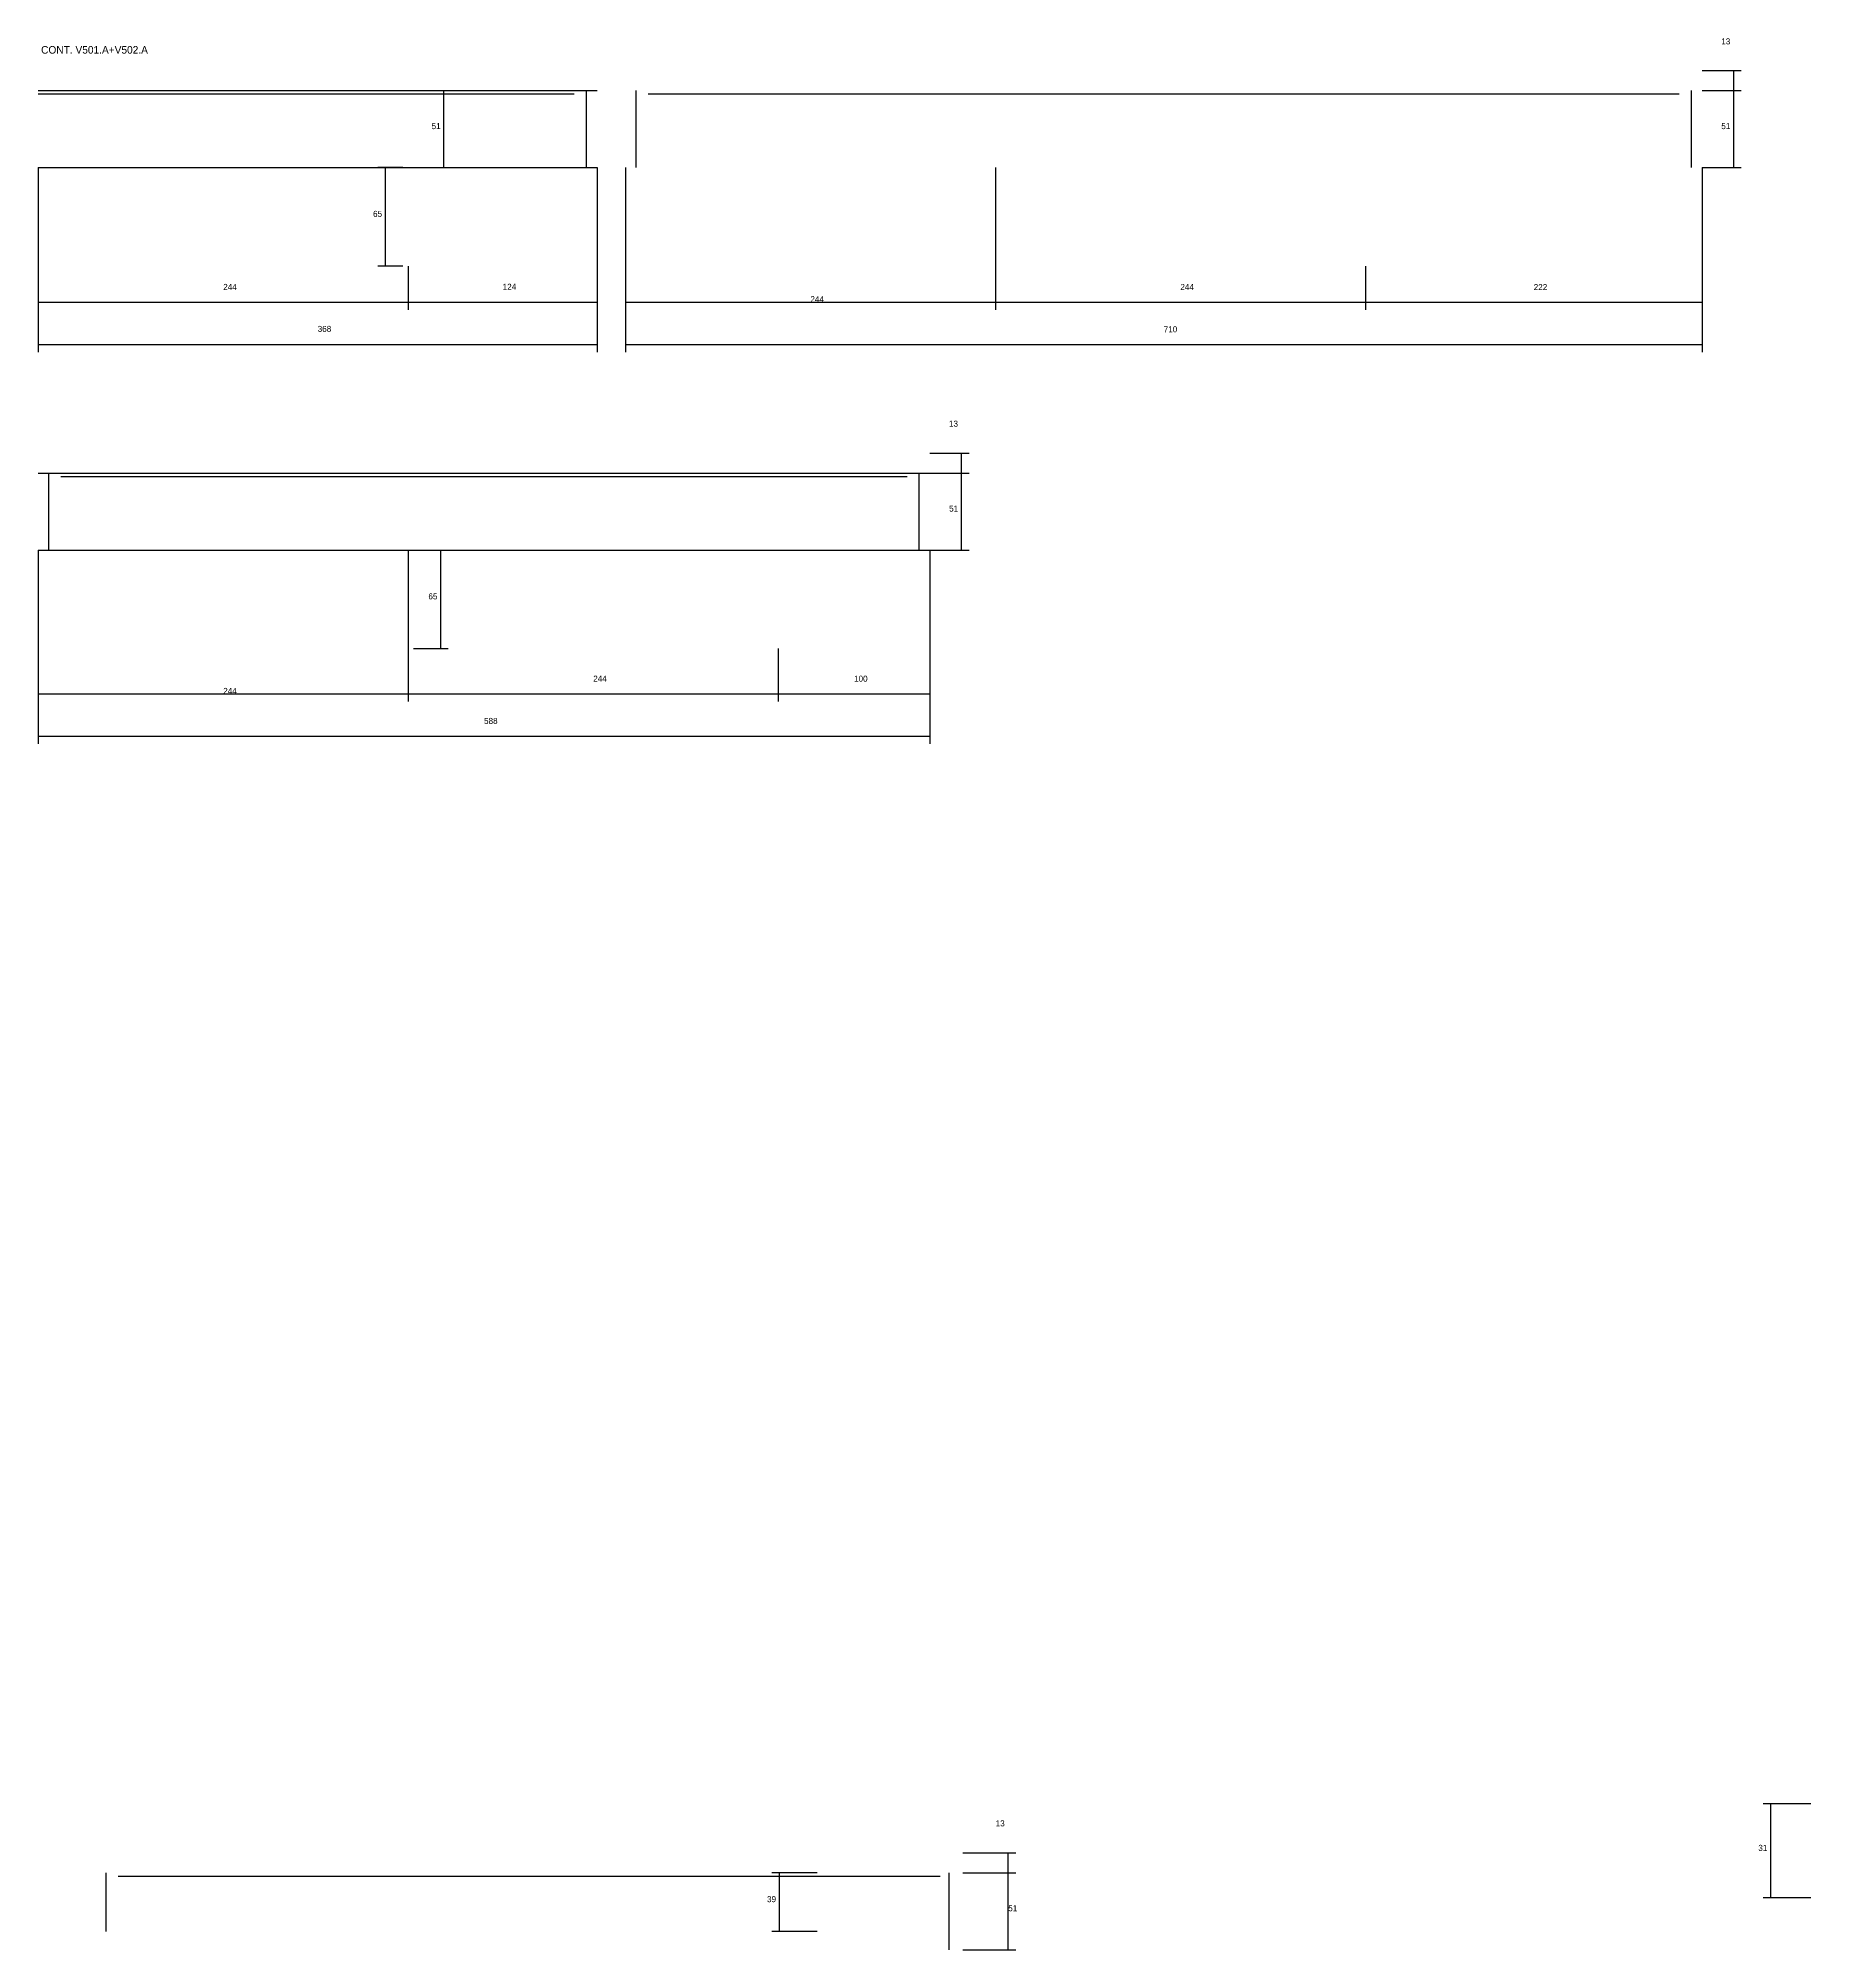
# Model space of a CAD drawing. Header units: metres. Extents: x -2848 to 21926, y -45195 to 1016.
# Drawn here: x 18538 to 19707, y -23175 to -21914 of the extents above; entities that cross this region are included whole.
import ezdxf

# ---------------------------------------------------------------- set-up
doc = ezdxf.new("R2010")
doc.units = ezdxf.units.M
for name, color, linetype in [('COTA', 4, 'Continuous'), ('Cota Seção (2x)', 4, 'Continuous'), ('Painéis', 200, 'Continuous'), ('SARR_2.2x7', 40, 'Continuous'), ('Texto Seção', 7, 'Continuous')]:
    doc.layers.add(name, color=color, linetype=linetype)

msp = doc.modelspace()

# ---------------------------------------------------------------- texts
at = {"layer": 'COTA'}
for s, p in [('13', (19647.6, -21917.8)), ('51', (18797.1, -21973.7)), ('51', (19647.6, -21973.7)), ('65', (18758.5, -22031.6)), ('244', (18659.7, -22079.8)), ('124', (18844, -22079.7)), ('244', (19290.9, -22079.8)), ('222', (19523.9, -22079.9)), ('244', (19046.9, -22087.9)), ('368', (18722, -22107.5)), ('710', (19279.9, -22107.7)), ('13', (19138.3, -22170)), ('51', (19138.4, -22226)), ('65', (18795, -22283.9)), ('244', (18659.7, -22346.3)), ('244', (18903.7, -22338.2)), ('100', (19075.7, -22338.2)), ('588', (18831.7, -22366.1)), ('13', (19169.1, -23093.3)), ('39', (19018.3, -23143.3)), ('51', (19177.4, -23149.3))]:
    msp.add_text(s, height=4, dxfattribs=at).set_placement(p)
at = {"layer": 'Cota Seção (2x)'}
msp.add_text('31', height=4, dxfattribs=at).set_placement((19672, -23109.5))
at = {"layer": 'Texto Seção'}
msp.add_text('CONT. V501.A+V502.A', height=5, dxfattribs=at).set_placement((18539.6, -21923.9))

# ---------------------------------------------------------------- linework, layer by layer
at = {"layer": 'COTA'}
for p, q in [((19634.9, -21935.1), (19660.8, -21935.1)), ((19655.8, -21948.3), (19655.8, -21935.1)), ((18781.7, -21948.3), (18810.2, -21948.3)), ((18805.2, -21999.1), (18805.2, -21948.3)), ((19634.9, -21948.3), (19660.8, -21948.3)), ((19634.9, -21948.3), (19660.8, -21948.3)), ((19655.8, -21999.1), (19655.8, -21948.3)), ((18537.7, -21999.1), (18537.7, -22092.9)), ((18537.7, -21999.1), (18537.7, -22120.8)), ((18778.2, -21999.1), (18761.6, -21999.1)), ((18766.6, -22064.1), (18766.6, -21999.1)), ((18781.7, -21999.1), (18810.2, -21999.1)), ((18906.2, -21999.1), (18906.2, -22092.9)), ((18906.2, -21999.1), (18906.2, -22120.8)), ((18924.9, -21999.1), (18924.9, -22092.9)), ((18924.9, -21999.1), (18924.9, -22120.8)), ((19168.9, -21999.1), (19168.9, -22092.9)), ((19634.9, -21999.1), (19634.9, -22120.8)), ((19634.9, -21999.1), (19660.8, -21999.1)), ((19634.9, -21999.1), (19634.9, -22092.9)), ((18778.2, -22064.1), (18761.6, -22064.1)), ((18781.7, -22064.1), (18781.7, -22092.9)), ((18781.7, -22064.1), (18781.7, -22092.9)), ((19169, -22064.1), (19169, -22092.9)), ((19412.9, -22064.1), (19412.9, -22092.9)), ((19412.9, -22064.1), (19412.9, -22092.9)), ((18537.7, -22087.9), (18781.7, -22087.9)), ((18781.7, -22087.9), (18906.2, -22087.9)), ((18924.9, -22087.9), (19168.9, -22087.9)), ((19169, -22087.9), (19412.9, -22087.9)), ((19412.9, -22087.9), (19634.9, -22087.9)), ((18537.7, -22115.8), (18906.2, -22115.8)), ((18924.9, -22115.8), (19634.9, -22115.8)), ((19125.7, -22187.4), (19151.5, -22187.4)), ((19146.5, -22200.6), (19146.5, -22187.4)), ((19125.7, -22200.6), (19151.5, -22200.6)), ((19125.7, -22200.6), (19151.5, -22200.6)), ((19146.5, -22251.4), (19146.5, -22200.6)), ((18537.7, -22251.4), (18537.7, -22351.3)), ((18537.7, -22251.4), (18537.7, -22379.2)), ((18781.7, -22251.4), (18781.7, -22351.3)), ((18781.7, -22251.4), (18781.7, -22351.3)), ((18785.2, -22251.4), (18808.1, -22251.4)), ((18803.1, -22316.4), (18803.1, -22251.4)), ((19125.7, -22251.4), (19125.7, -22379.2)), ((19125.7, -22251.4), (19125.7, -22351.3)), ((19125.7, -22251.4), (19151.5, -22251.4)), ((18785.2, -22316.4), (18808.1, -22316.4)), ((19025.7, -22316.4), (19025.7, -22351.3)), ((19025.7, -22316.4), (19025.7, -22351.3)), ((18537.7, -22346.3), (18781.7, -22346.3)), ((18781.7, -22346.3), (19025.7, -22346.3)), ((19025.7, -22346.3), (19125.7, -22346.3)), ((18537.7, -22374.2), (19125.7, -22374.2)), ((19147.4, -23110.7), (19182.4, -23110.7)), ((19177.4, -23123.9), (19177.4, -23110.7)), ((19051.4, -23123.9), (19021.5, -23123.9)), ((19026.5, -23162.7), (19026.5, -23123.9)), ((19147.4, -23123.9), (19182.4, -23123.9)), ((19147.4, -23123.9), (19182.4, -23123.9)), ((19177.4, -23174.7), (19177.4, -23123.9)), ((19051.4, -23162.7), (19021.5, -23162.7)), ((19147.4, -23174.7), (19182.4, -23174.7))]:
    msp.add_line(p, q, dxfattribs=at)
at = {"layer": 'Cota Seção (2x)'}
for p, q in [((19706.6, -23078.5), (19675.2, -23078.5)), ((19680.2, -23140.5), (19680.2, -23078.5)), ((19706.6, -23140.5), (19675.2, -23140.5))]:
    msp.add_line(p, q, dxfattribs=at)
at = {"layer": 'Painéis'}
for p, q in [((18537.7, -21948.3), (18906.2, -21948.3)), ((18537.7, -21999.1), (18906.2, -21999.1)), ((18537.7, -22200.6), (19125.7, -22200.6)), ((18537.7, -22251.4), (19125.7, -22251.4))]:
    msp.add_line(p, q, dxfattribs=at)
at = {"layer": 'SARR_2.2x7'}
for p, q in [((18537.7, -21950.5), (18781.7, -21950.5)), ((18781.7, -21950.5), (18891.2, -21950.5)), ((18899.2, -21999.1), (18899.2, -21948.3)), ((18931.9, -21999.1), (18931.9, -21948.3)), ((18939.9, -21950.5), (19168.9, -21950.5)), ((19168.9, -21950.5), (19412.9, -21950.5)), ((19412.9, -21950.5), (19619.9, -21950.5)), ((19627.9, -21999.1), (19627.9, -21948.3)), ((18544.7, -22251.4), (18544.7, -22200.6)), ((18552.7, -22202.8), (18781.7, -22202.8)), ((18781.7, -22202.8), (19025.7, -22202.8)), ((19025.7, -22202.8), (19110.7, -22202.8)), ((19118.7, -22251.4), (19118.7, -22200.6)), ((18582.4, -23162.7), (18582.4, -23123.9)), ((19138.4, -23174.7), (19138.4, -23123.9)), ((18590.4, -23126.1), (19132.4, -23126.1))]:
    msp.add_line(p, q, dxfattribs=at)

msp.set_redraw_order([(e.dxf.handle, doc.entitydb.next_handle()) for e in msp.query("TEXT MTEXT ATTDEF DIMENSION ARC_DIMENSION")])  # texts and dimensions are drawn at this point

doc.saveas('drawing.dxf')
